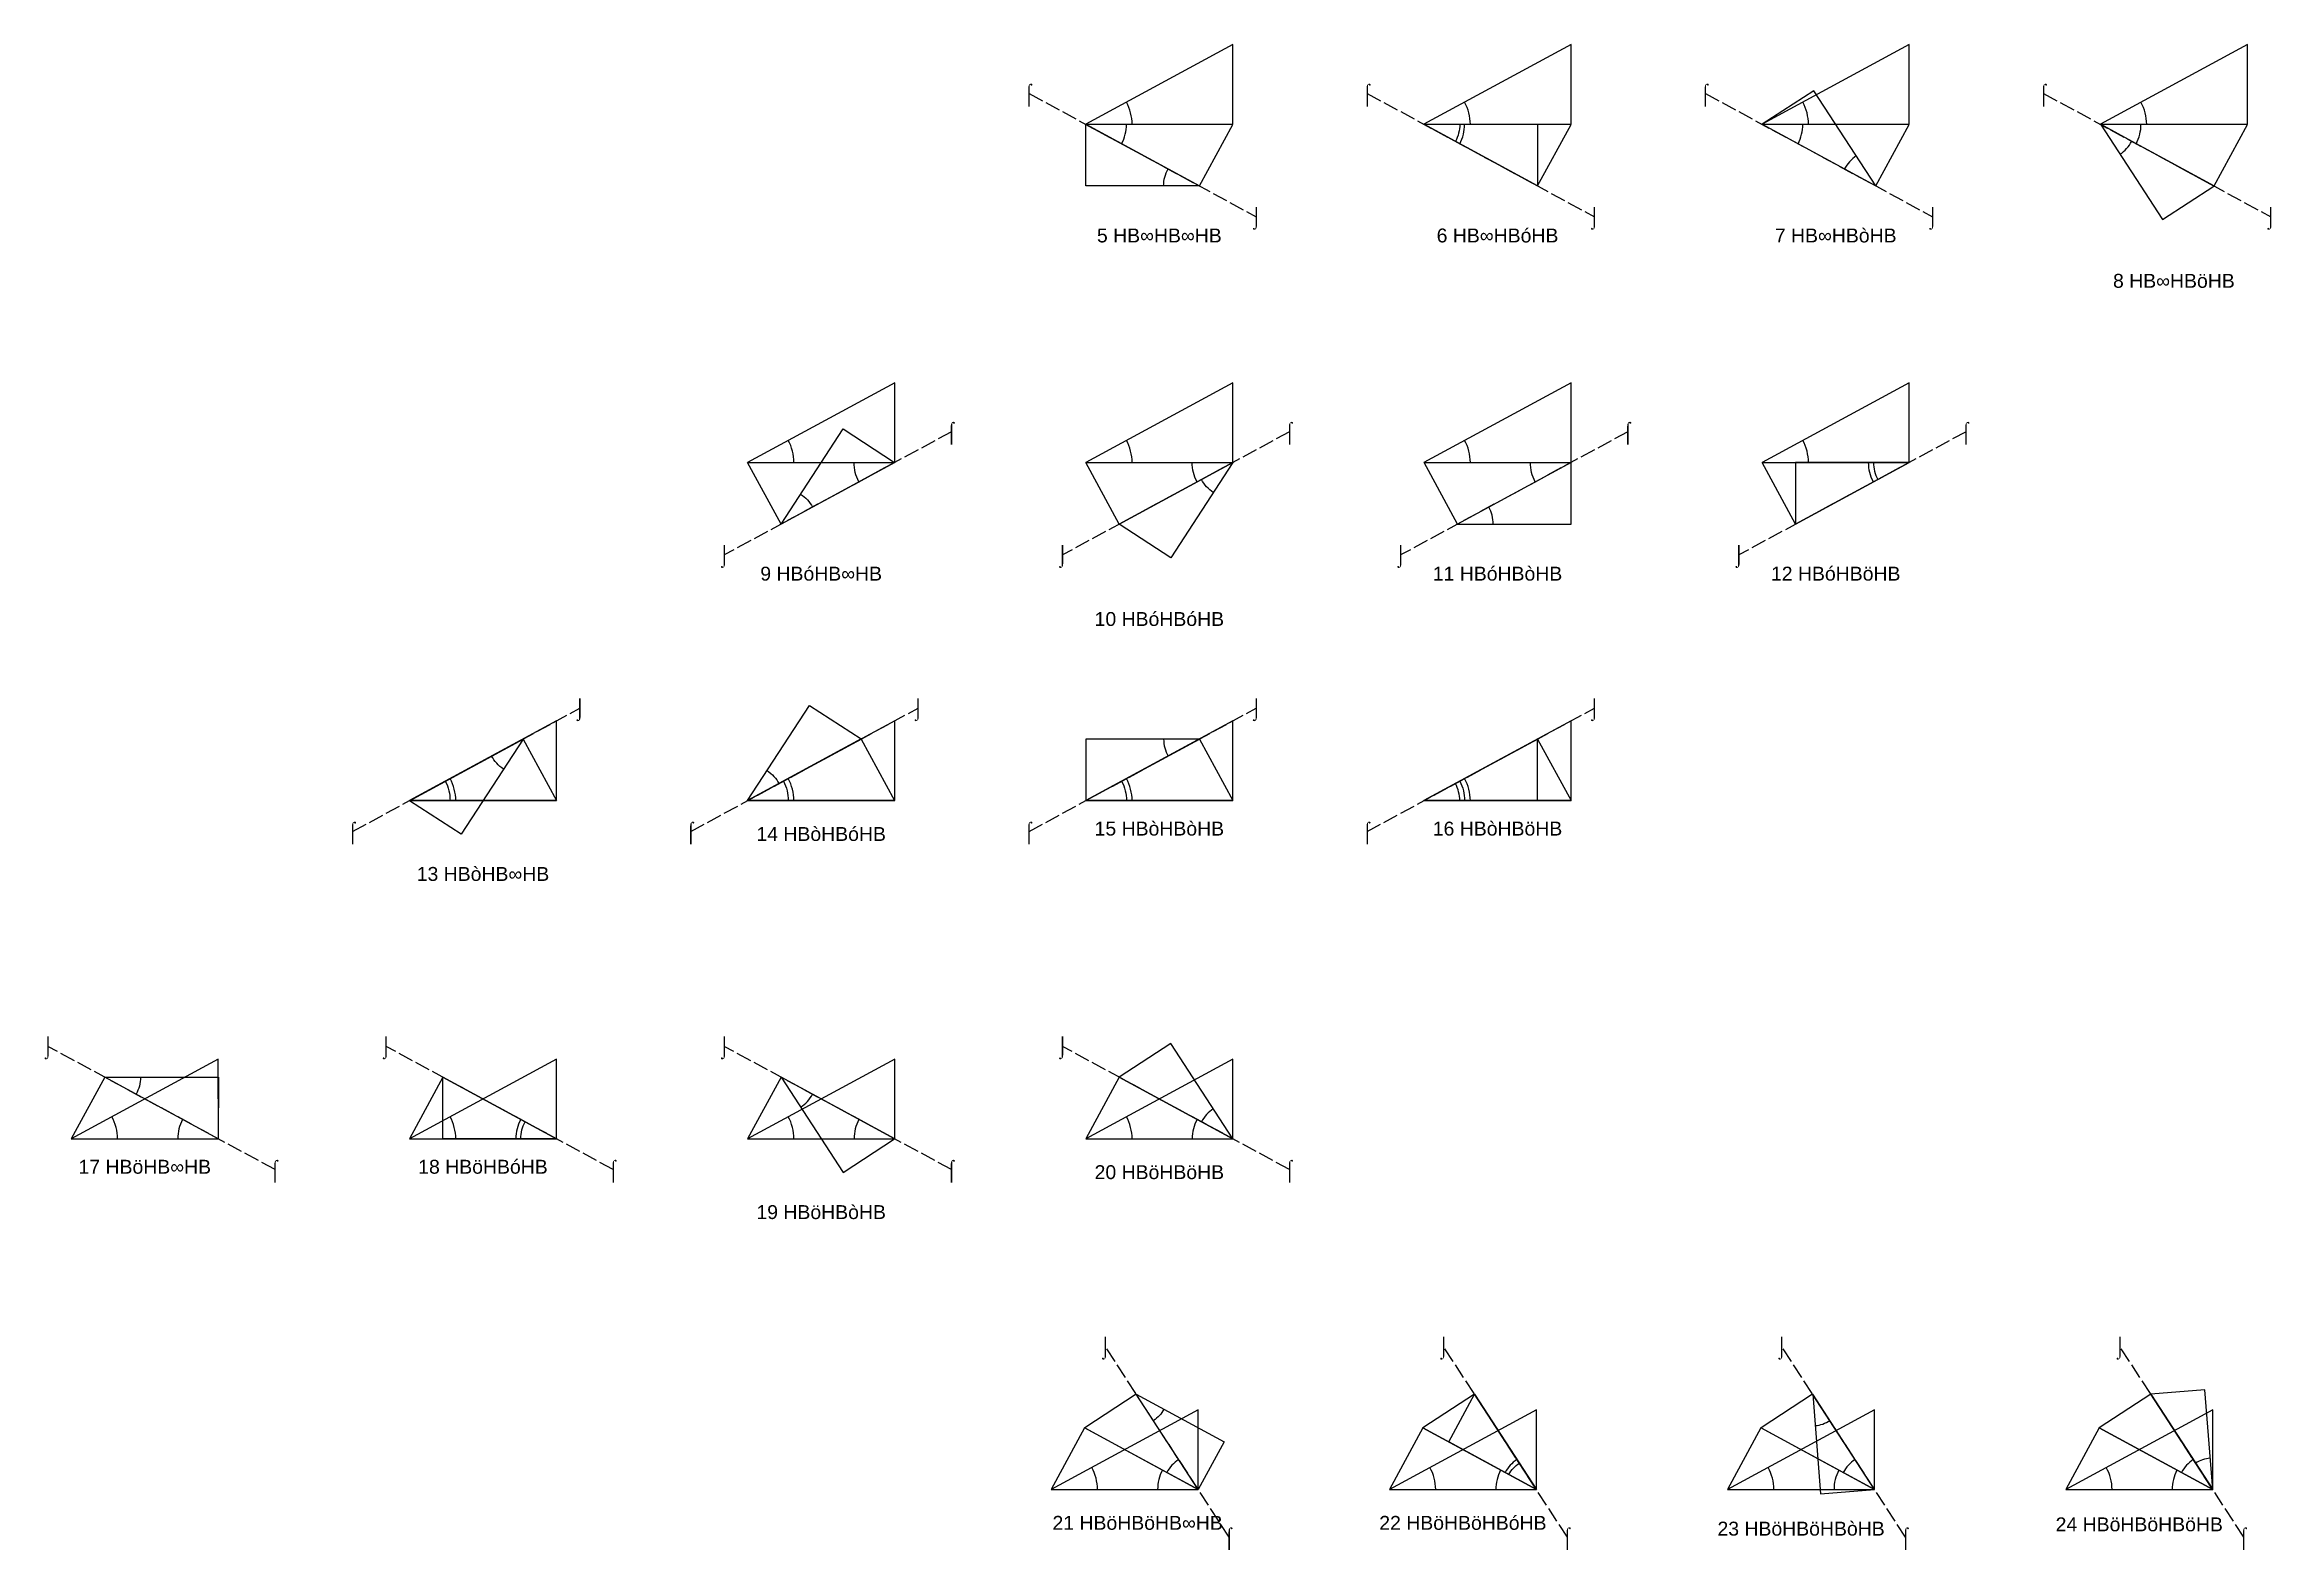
# Model space of a CAD drawing. Header units: millimetres. Extents: x 915202 to 1524453, y -2147646 to 62068.
# Drawn here: x 919262 to 1094743, y -945216 to -826543 of the extents above; entities that cross this region are included whole.
import ezdxf
from ezdxf.enums import TextEntityAlignment as Align

# ---------------------------------------------------------------- set-up
doc = ezdxf.new("R2010")
doc.units = ezdxf.units.MM
doc.linetypes.add('ACAD_ISO02W100', pattern=[15, 12, -3])
for name, color, linetype in [('BASE', 170, 'Continuous'), ('HYPOTENUSE', 20, 'Continuous'), ('PERPENDICULAR', 90, 'Continuous'), ('Standard', 7, 'Continuous')]:
    doc.layers.add(name, color=color, linetype=linetype)
doc.styles.add('Arial', font='arial_0.ttf')

msp = doc.modelspace()

# ---------------------------------------------------------------- texts
at = {"style": 'Arial'}
for s, height, p in [('⌠', 1095, (996839, -830402)), ('⌠', 1095, (1023488, -830402)), ('⌠', 1095, (1050136, -830402)), ('⌠', 1095, (1076785, -830402)), ('⌡', 1095, (1014741, -840118)), ('⌡', 1095, (1041390, -840118)), ('⌡', 1095, (1068039, -840118)), ('⌡', 1095, (1094687, -840118)), ('5 HB∞HB∞HB', 1095.2, (1007108, -841590)), ('6 HB∞HBóHB', 1095.2, (1033757, -841590)), ('7 HB∞HBòHB', 1095.2, (1060406, -841590)), ('8 HB∞HBöHB', 1095.2, (1087054, -845164)), ('⌠', 1095, (990729, -857051)), ('⌠', 1095, (1017377, -857051)), ('⌠', 1095, (1044026, -857051)), ('⌠', 1095, (1070675, -857051)), ('⌡', 1095, (972827, -866767)), ('⌡', 1095, (999475, -866767)), ('⌡', 1095, (1026124, -866767)), ('⌡', 1095, (1052773, -866767)), ('9 HBóHB∞HB', 1095.2, (980460, -868239)), ('11 HBóHBòHB', 1095.21, (1033757, -868239)), ('12 HBóHBöHB', 1095.21, (1060406, -868239)), ('10 HBóHBóHB', 1095.21, (1007108, -871813)), ('⌡', 1095, (961444, -878842)), ('⌡', 1095, (988093, -878842)), ('⌡', 1095, (1014741, -878842)), ('⌡', 1095, (1041390, -878842)), ('⌠', 1095, (943542, -888557)), ('⌠', 1095, (970190, -888557)), ('⌠', 1095, (996839, -888557)), ('15 HBòHBòHB', 1095.21, (1007108, -888330)), ('⌠', 1095, (1023488, -888557)), ('16 HBòHBöHB', 1095.21, (1033757, -888330)), ('14 HBòHBóHB', 1095.21, (980460, -888755)), ('13 HBòHB∞HB', 1095.21, (953811, -891904)), ('⌡', 1095, (919529, -905491)), ('⌡', 1095, (946178, -905491)), ('⌡', 1095, (972827, -905491)), ('⌡', 1095, (999475, -905491)), ('17 HBöHB∞HB', 1095.21, (927162, -914978)), ('⌠', 1095, (937431, -915206)), ('18 HBöHBóHB', 1095.21, (953811, -914978)), ('⌠', 1095, (964080, -915206)), ('⌠', 1095, (990729, -915206)), ('20 HBöHBöHB', 1095.21, (1007108, -915404)), ('⌠', 1095, (1017377, -915206)), ('19 HBöHBòHB', 1095.21, (980460, -918552)), ('⌡', 1095, (1002856, -929156)), ('⌡', 1095, (1029505, -929156)), ('⌡', 1095, (1056153, -929156)), ('⌡', 1095, (1082802, -929156)), ('21 HBöHBöHB∞HB', 1095.21, (1005398, -943040)), ('⌠', 1095, (1012612, -944166)), ('22 HBöHBöHBóHB', 1095.21, (1031028, -943040)), ('⌠', 1095, (1039261, -944166)), ('23 HBöHBöHBòHB', 1095.21, (1057677, -943496)), ('⌠', 1095, (1065910, -944166)), ('24 HBöHBöHBöHB', 1095.21, (1084326, -943158)), ('⌠', 1095, (1092558, -944166))]:
    msp.add_text(s, height=height, dxfattribs=at).set_placement(p, align=Align.MIDDLE_CENTER)

# ---------------------------------------------------------------- blocks, each defined once
blk = doc.blocks.new('fundamental_block_GT')
at = {"color": 4}
blk.add_arc((0, -2), 277, 359.9799, 28.4254, dxfattribs=at)
at = {"layer": 'BASE'}
blk.add_line((0, 0), (879, -7), dxfattribs=at)
at = {"layer": 'HYPOTENUSE'}
blk.add_line((883, 469), (0, 0), dxfattribs=at)
at = {"layer": 'PERPENDICULAR'}
blk.add_line((879, -7), (883, 469), dxfattribs=at)

# ---------------------------------------------------------------- linework, layer by layer
at = {"color": 4, "linetype": 'ACAD_ISO02W100', "ltscale": 100}
for p, q in [((996839, -830402), (1014741, -840118)), ((1023488, -830402), (1041390, -840118)), ((1050136, -830402), (1068039, -840118)), ((1076785, -830402), (1094687, -840118)), ((990729, -857051), (972827, -866767)), ((1017377, -857051), (999475, -866767)), ((1044026, -857051), (1026124, -866767)), ((1070675, -857051), (1052773, -866767)), ((943542, -888557), (961444, -878842)), ((970190, -888557), (988093, -878842)), ((996839, -888557), (1014741, -878842)), ((1023488, -888557), (1041390, -878842)), ((937431, -915206), (919529, -905491)), ((964080, -915206), (946178, -905491)), ((990729, -915206), (972827, -905491)), ((1017377, -915206), (999475, -905491)), ((1012612, -944166), (1002856, -929156)), ((1039261, -944166), (1029505, -929156)), ((1065910, -944166), (1056153, -929156)), ((1092558, -944166), (1082802, -929156))]:
    msp.add_line(p, q, dxfattribs=at)

# ---------------------------------------------------------------- block references
for p, xscale, yscale, zscale, rotation in [((1001315, -832831), 11.58735412275387, 11.58735412275387, 11.58735412275387, 331.9999999999989), ((1027963, -832831), 11.58735412275387, 11.58735412275387, 11.58735412275387, 331.9999999999989), ((1054612, -832831), 11.58735412275387, 11.58735412275387, 11.58735412275387, 331.9999999999989), ((1081261, -832831), 11.58735412275387, 11.58735412275387, 11.58735412275387, 331.9999999999989), ((1063563, -837689), 10.18429076373586, 10.18429076373586, 10.18429076373586, 123.5116672382065), ((1081261, -832831), 10.18429076373586, 10.18429076373586, 10.18429076373586, 303.5116672382065), ((1010266, -837689), -10.18429076373576, 10.18429076373576, 10.18429076373576, 359.5116672382086), ((1027963, -832831), -10.18429076373576, 10.18429076373576, 10.18429076373576, 179.5116672382084), ((986253, -859480), -11.58735412275387, 11.58735412275387, 11.58735412275387, 28.0000000000011), ((1012902, -859480), -11.58735412275387, 11.58735412275387, 11.58735412275387, 28.0000000000011), ((1039551, -859480), -11.58735412275387, 11.58735412275387, 11.58735412275387, 28.0000000000011), ((1066199, -859480), -11.58735412275387, 11.58735412275387, 11.58735412275387, 28.0000000000011), ((977302, -864338), -10.18429076373576, 10.18429076373576, 10.18429076373576, 236.4883327617942), ((1012902, -859480), -10.18429076373576, 10.18429076373576, 10.18429076373576, 56.48833276179424), ((1030599, -864338), 10.18429076373576, 10.18429076373576, 10.18429076373576, 0.4883327617912041), ((1066199, -859480), 10.18429076373586, 10.18429076373586, 10.18429076373586, 180.4883327617911), ((956968, -881271), -10.18429076373576, 10.18429076373576, 10.18429076373576, 56.48833276179424), ((974666, -886129), -10.18429076373576, 10.18429076373576, 10.18429076373576, 236.4883327617942), ((948017, -886129), -11.58735412275387, 11.58735412275387, 11.58735412275387, 208.0000000000012), ((974666, -886129), -11.58735412275387, 11.58735412275387, 11.58735412275387, 208.0000000000012), ((1010266, -881271), 10.18429076373576, 10.18429076373576, 10.18429076373576, 180.4883327617911), ((1001315, -886129), -11.58735412275387, 11.58735412275387, 11.58735412275387, 208.0000000000012), ((1027963, -886129), -11.58735412275387, 11.58735412275387, 11.58735412275387, 208.0000000000012), ((1027963, -886129), 10.18429076373576, 10.18429076373576, 10.18429076373576, 0.4883327617912041), ((977302, -907920), 10.18429076373576, 10.18429076373576, 10.18429076373576, 303.5116672382062), ((1012902, -912777), 10.18429076373576, 10.18429076373576, 10.18429076373576, 123.5116672382061), ((932956, -912777), 11.58735412275387, 11.58735412275387, 11.58735412275387, 151.9999999999988), ((924005, -907920), -10.18429076373576, 10.18429076373576, 10.18429076373576, 179.5116672382084), ((959605, -912777), 11.58735412275387, 11.58735412275387, 11.58735412275387, 151.9999999999988), ((959605, -912777), -10.18429076373576, 10.18429076373576, 10.18429076373576, 359.5116672382086), ((986253, -912777), 11.58735412275387, 11.58735412275387, 11.58735412275387, 151.9999999999988), ((1012902, -912777), 11.58735412275387, 11.58735412275387, 11.58735412275387, 151.9999999999988), ((1010173, -940413), 10.18429076373576, 10.18429076373576, 10.18429076373576, 123.5116672382061), ((1005295, -932908), -8.951118371073784, 8.951118371073786, 8.951118371073788, 151.0233344764095), ((1036822, -940413), 10.18429076373576, 10.18429076373576, 10.18429076373576, 123.5116672382061), ((1036822, -940413), -8.951118371073784, 8.951118371073786, 8.951118371073788, 331.0233344764095), ((1063471, -940413), 10.18429076373576, 10.18429076373576, 10.18429076373576, 123.5116672382061), ((1058593, -932908), 8.95111837107385, 8.95111837107385, 8.95111837107385, 275.0233344764197), ((1090119, -940413), 10.18429076373576, 10.18429076373576, 10.18429076373576, 123.5116672382061), ((1090119, -940413), 8.95111837107385, 8.95111837107385, 8.95111837107385, 95.02333447641966), ((1010173, -940413), 11.58735412275387, 11.58735412275387, 11.58735412275387, 151.9999999999988), ((1036822, -940413), 11.58735412275387, 11.58735412275387, 11.58735412275387, 151.9999999999988), ((1063471, -940413), 11.58735412275387, 11.58735412275387, 11.58735412275387, 151.9999999999988), ((1090119, -940413), 11.58735412275387, 11.58735412275387, 11.58735412275387, 151.9999999999988)]:
    msp.add_blockref('fundamental_block_GT', p, dxfattribs=dict(xscale=xscale, yscale=yscale, zscale=zscale, rotation=rotation))
at = {"layer": 'Standard', "xscale": 13.18371388650824, "yscale": 13.18371388650824, "zscale": 13.18371388650824, "rotation": 0.4883327617913192}
for p in [(1001315, -832831), (1027963, -832831), (1054612, -832831), (1081261, -832831), (974666, -859480), (1001315, -859480), (1027963, -859480), (1054612, -859480), (948017, -886129), (974666, -886129), (1001315, -886129), (1027963, -886129), (921369, -912777), (948017, -912777), (974666, -912777), (1001315, -912777), (998586, -940413), (1025235, -940413), (1051883, -940413), (1078532, -940413)]:
    msp.add_blockref('fundamental_block_GT', p, dxfattribs=at)

msp.set_redraw_order([(e.dxf.handle, doc.entitydb.next_handle()) for e in msp.query("TEXT MTEXT ATTDEF DIMENSION ARC_DIMENSION")])  # texts and dimensions are drawn at this point

doc.saveas('drawing.dxf')
